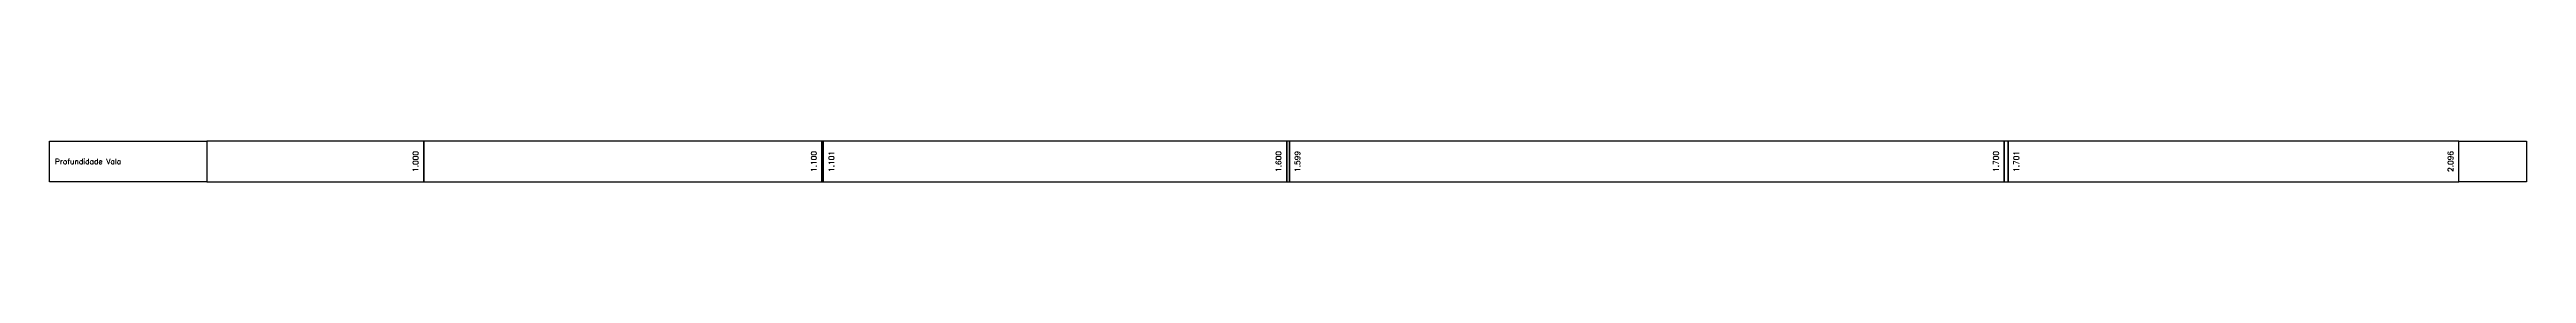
# Model space of a CAD drawing. Extents: x -6997814 to 14282083, y -16 to 289481930.
# Drawn here: x -22.6 to 160.1, y -13 to -10 of the extents above; entities that cross this region are included whole.
import ezdxf
from ezdxf.enums import TextEntityAlignment as Align

# ---------------------------------------------------------------- set-up
doc = ezdxf.new("R2010")
doc.units = 0
doc.header["$LTSCALE"] = 6.5
doc.layers.add('PS_PERFIL_COTA_LIN', color=7, linetype='CONTINUOUS')
doc.layers.add('PS_PERFIL_COTA_TXT', color=5, linetype='CONTINUOUS')
doc.styles.add('ROMANS', font='romans.shx')

msp = doc.modelspace()

# ---------------------------------------------------------------- linework, layer by layer
at = {"layer": 'PS_PERFIL_COTA_LIN', "linetype": 'Continuous', "lineweight": -2}
for points in [[(-11, -10), (-11, -13), (-22.6, -13), (-22.6, -10)], [(-11, -10), (-11, -13), (5, -13), (5, -10)], [(5, -10), (5, -13), (34.38014, -13), (34.38014, -10)], [(34.38014, -10), (34.38014, -13), (34.48014, -13), (34.48014, -10)], [(34.48014, -10), (34.48014, -13), (68.66154, -13), (68.66154, -10)], [(68.66154, -10), (68.66154, -13), (68.86154, -13), (68.86154, -10)], [(68.86154, -10), (68.86154, -13), (121.58601, -13), (121.58601, -10)], [(121.58601, -10), (121.58601, -13), (121.88601, -13), (121.88601, -10)], [(121.88601, -10), (121.88601, -13), (155.11932, -13), (155.11932, -10)], [(160.11932, -10), (160.11932, -13), (155.11932, -13), (155.11932, -10)]]:
    msp.add_lwpolyline(points, close=True, dxfattribs=at)

# ---------------------------------------------------------------- texts
at = {"layer": 'PS_PERFIL_COTA_TXT', "lineweight": -2, "style": 'ROMANS'}
for s, p in [('1.000', (4.6, -11.5)), ('1.100', (33.98014, -11.5)), ('1.600', (68.26154, -11.5)), ('1.700', (121.18601, -11.5)), ('2.096', (154.71932, -11.5))]:
    msp.add_text(s, height=0.4, rotation=90, dxfattribs=at).set_placement(p, align=Align.CENTER)
for s, p in [('1.101', (34.88014, -11.5)), ('1.599', (69.26154, -11.5)), ('1.701', (122.28601, -11.5))]:
    msp.add_text(s, height=0.4, rotation=90, dxfattribs=at).set_placement(p, align=Align.TOP_CENTER)
msp.add_text('Profundidade Vala', height=0.4, dxfattribs=at).set_placement((-22.2, -11.5), align=Align.MIDDLE_LEFT)

doc.saveas('drawing.dxf')
